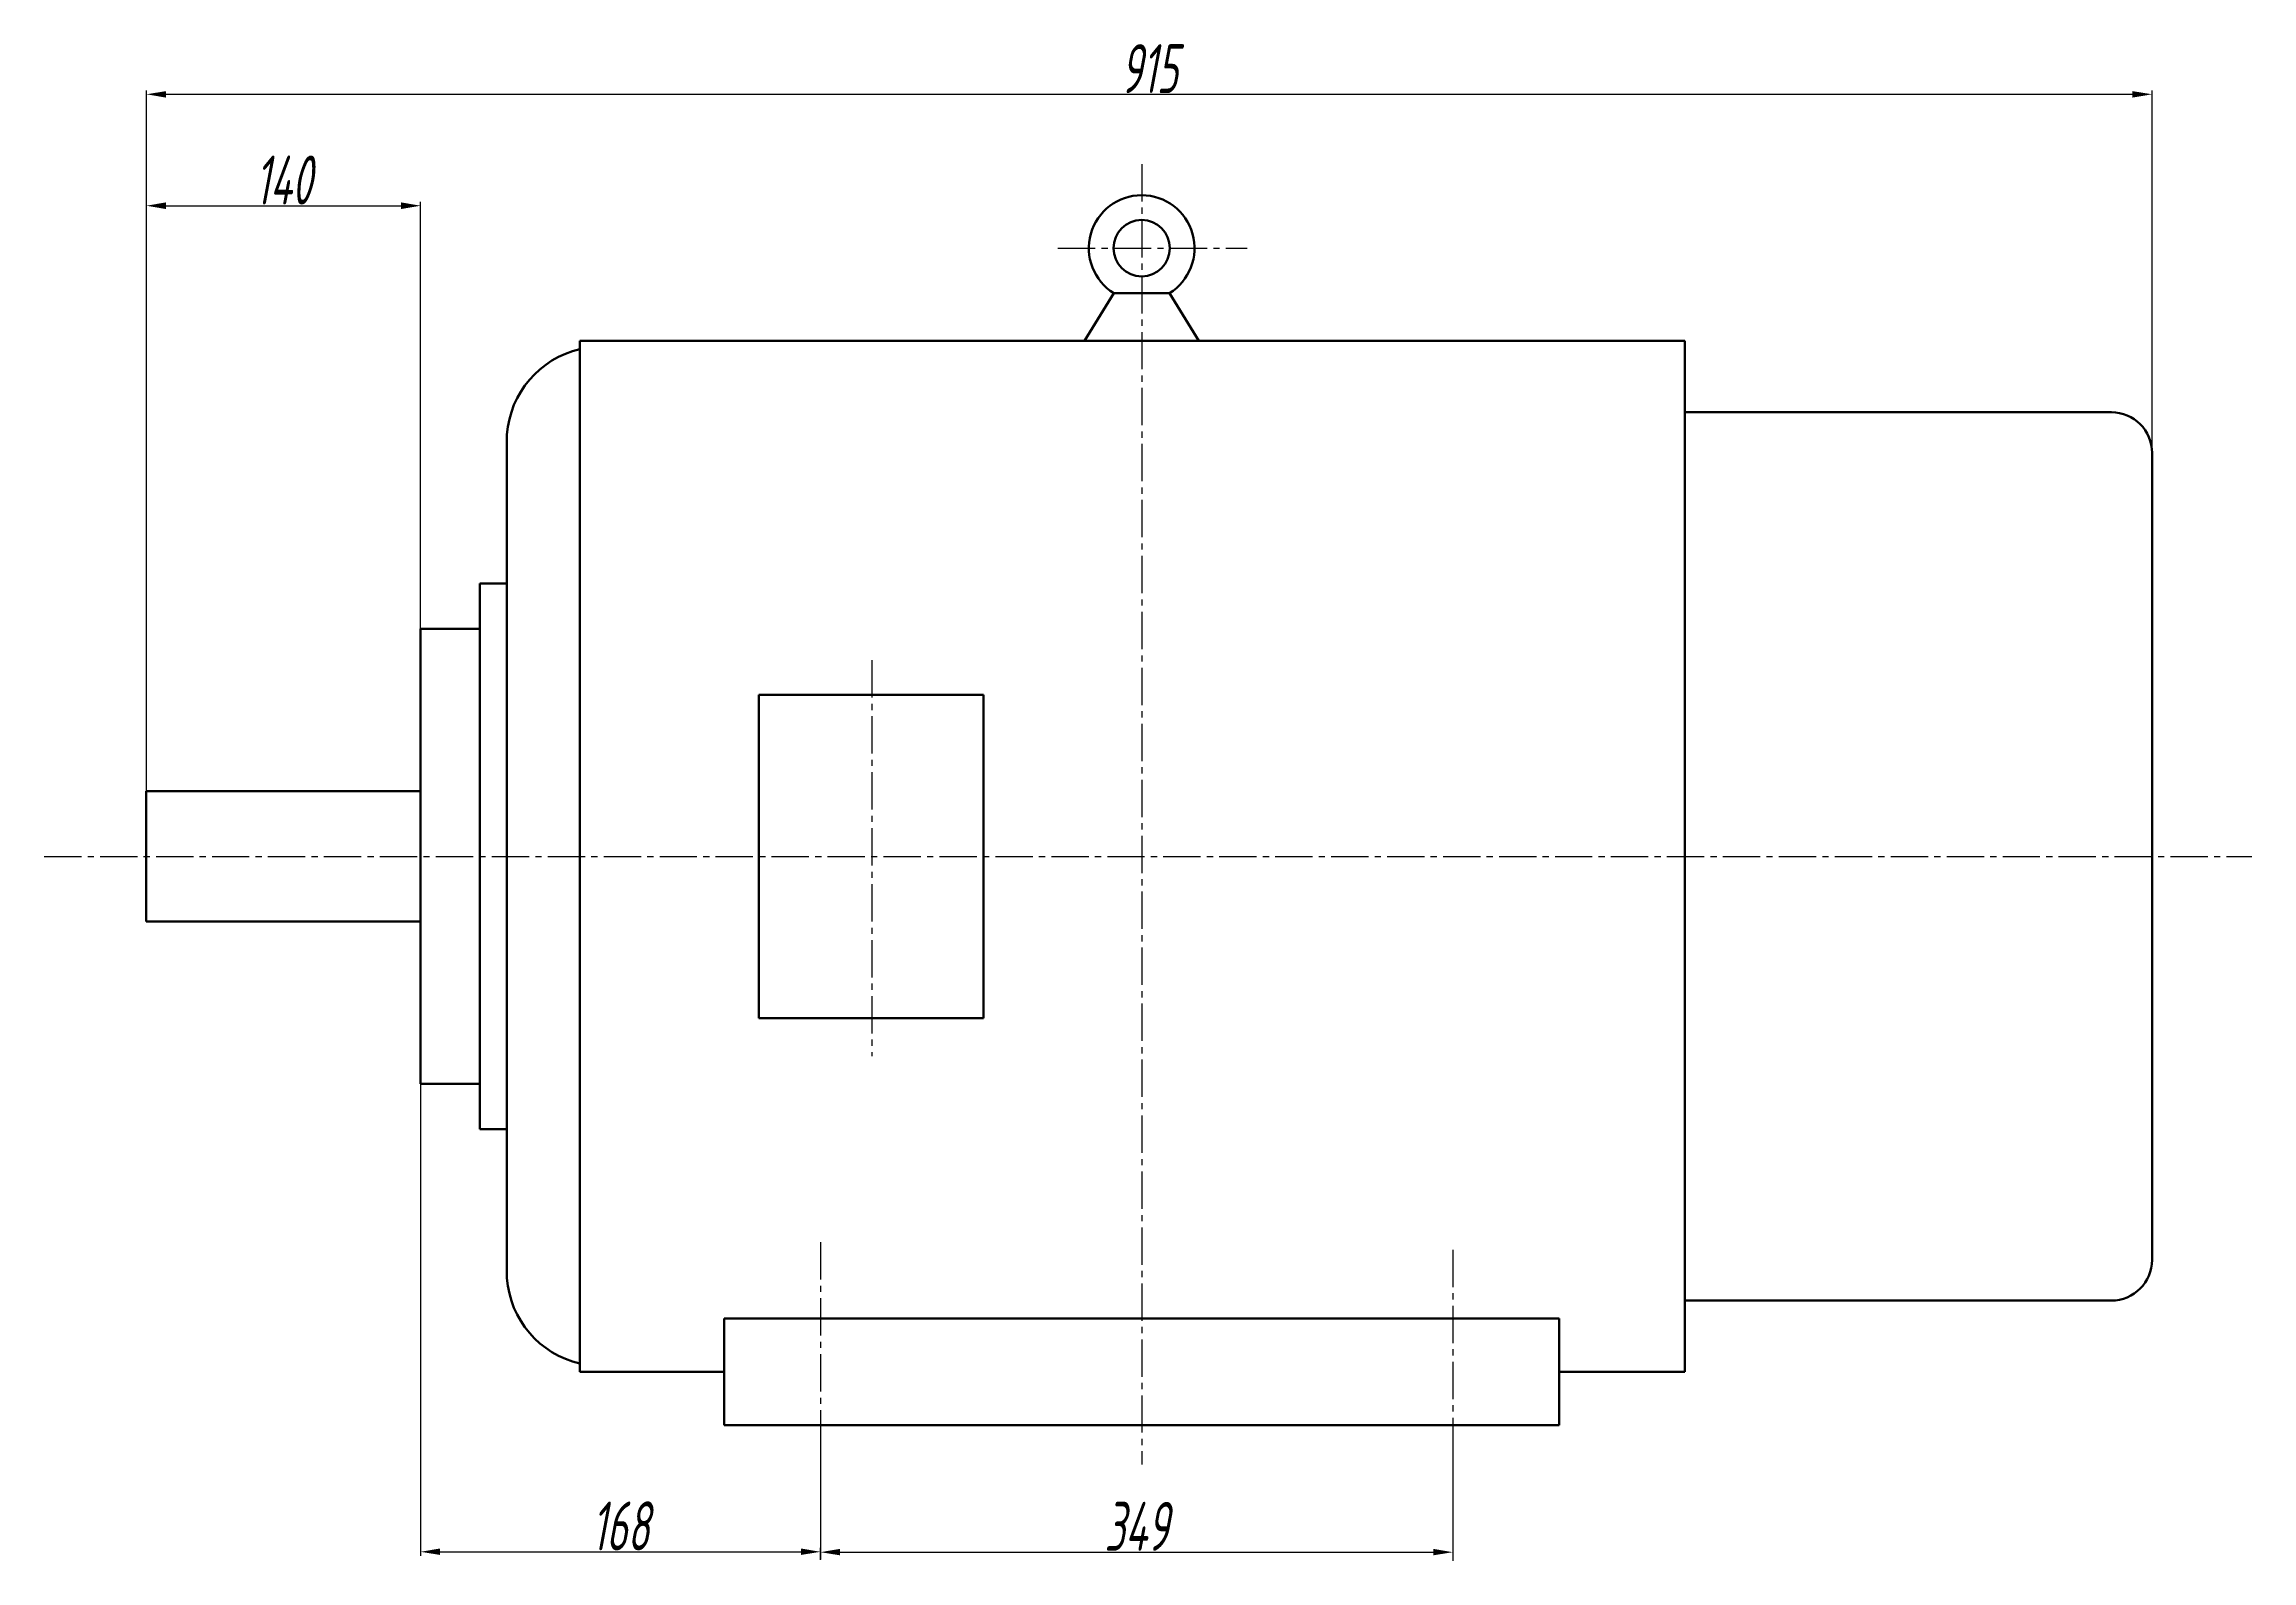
# Model space of a CAD drawing. Header units: millimetres. Extents: x 5618218 to 5620674, y 2497318 to 2498132.
# Drawn here: x 5618218 to 5619346, y 2497349 to 2498124 of the extents above; entities that cross this region are included whole.
import ezdxf

# ---------------------------------------------------------------- set-up
doc = ezdxf.new("R2010")
doc.units = ezdxf.units.MM
doc.linetypes.add('CENTER2', pattern=[28.575, 19.05, -3.175, 3.175, -3.175])
doc.layers.add('点画线', color=7, linetype='CENTER2')
doc.layers.add('细实线', color=7, linetype='Continuous')
doc.layers.add('粗实线', color=7, linetype='Continuous', lineweight=50)
doc.styles.add('字母和数字', font='gbeitc.shx', dxfattribs={"width": 0.7, "height": 5})
doc.dimstyles.new('直线', dxfattribs={"dimtxt": 5, "dimasz": 3.5, "dimexe": 2, "dimexo": 0, "dimtad": 1, "dimtxsty": '字母和数字', "dimcen": 2.5, "dimadec": 0, "dimazin": 0, "dimtfac": 1, "dimtmove": 0, "dimatfit": 3, "dimfxl": 1, "dimarcsym": 0})

msp = doc.modelspace()

# ---------------------------------------------------------------- blocks, each defined once
blk = doc.blocks.new('*D4')
at = {"layer": 'Defpoints', "color": 0, "transparency": 16777216}
for p in [(5618410.4, 2498041.1), (5618270.4, 2497742.1), (5618410.4, 2497742.1)]:
    blk.add_point(p, dxfattribs=at)
at = {"layer": '细实线', "color": 0, "lineweight": -2, "transparency": 16777216}
for p, q in [((5618270.4, 2497742.1), (5618270.4, 2498043.1)), ((5618280.4, 2498041.1), (5618400.4, 2498041.1)), ((5618410.4, 2497742.1), (5618410.4, 2498043.1))]:
    blk.add_line(p, q, dxfattribs=at)
at = {"layer": '细实线', "color": 0, "transparency": 16777216}
for points in [[(5618280.4, 2498042.8), (5618280.4, 2498039.4), (5618270.4, 2498041.1)], [(5618400.4, 2498042.8), (5618400.4, 2498039.4), (5618410.4, 2498041.1)]]:
    blk.add_solid(points, dxfattribs=at)
at = {"layer": '细实线', "color": 0, "transparency": 16777216, "insert": (5618340.4, 2498054.2), "char_height": 5, "attachment_point": 5, "style": '字母和数字'}
blk.add_mtext('{\\H5x;140}', dxfattribs=at)
blk = doc.blocks.new('*D5')
at = {"layer": 'Defpoints', "color": 0, "transparency": 16777216}
for p in [(5619294.6, 2498098), (5618270.4, 2497708.9), (5619294.6, 2497708.9)]:
    blk.add_point(p, dxfattribs=at)
at = {"layer": '细实线', "color": 0, "lineweight": -2, "transparency": 16777216}
for p, q in [((5618270.4, 2497708.9), (5618270.4, 2498100)), ((5618280.4, 2498098), (5619284.6, 2498098)), ((5619294.6, 2497708.9), (5619294.6, 2498100))]:
    blk.add_line(p, q, dxfattribs=at)
at = {"layer": '细实线', "color": 0, "transparency": 16777216}
for points in [[(5618280.4, 2498099.6), (5618280.4, 2498096.3), (5618270.4, 2498098)], [(5619284.6, 2498099.6), (5619284.6, 2498096.3), (5619294.6, 2498098)]]:
    blk.add_solid(points, dxfattribs=at)
at = {"layer": '细实线', "color": 0, "transparency": 16777216, "insert": (5618782.5, 2498111.1), "char_height": 5, "attachment_point": 5, "style": '字母和数字'}
blk.add_mtext('{\\H5x;915}', dxfattribs=at)
blk = doc.blocks.new('*D6')
at = {"layer": 'Defpoints', "color": 0, "transparency": 16777216}
for p in [(5618410.4, 2497592.7), (5618614.6, 2497353.8), (5618614.6, 2497349.7)]:
    blk.add_point(p, dxfattribs=at)
at = {"layer": '细实线', "color": 0, "lineweight": -2, "transparency": 16777216}
for p, q in [((5618410.4, 2497592.7), (5618410.4, 2497351.8)), ((5618420.4, 2497353.8), (5618604.6, 2497353.8)), ((5618614.6, 2497349.7), (5618614.6, 2497355.8))]:
    blk.add_line(p, q, dxfattribs=at)
at = {"layer": '细实线', "color": 0, "transparency": 16777216}
for points in [[(5618420.4, 2497355.5), (5618420.4, 2497352.2), (5618410.4, 2497353.8)], [(5618604.6, 2497355.5), (5618604.6, 2497352.2), (5618614.6, 2497353.8)]]:
    blk.add_solid(points, dxfattribs=at)
at = {"layer": '细实线', "color": 0, "transparency": 16777216, "insert": (5618512.5, 2497367), "char_height": 5, "attachment_point": 5, "style": '字母和数字'}
blk.add_mtext('{\\H5x;168}', dxfattribs=at)
blk = doc.blocks.new('*D7')
at = {"layer": 'Defpoints', "color": 0, "transparency": 16777216}
for p in [(5618614.6, 2497418.5), (5618937.5, 2497418.5), (5618937.5, 2497353.6)]:
    blk.add_point(p, dxfattribs=at)
at = {"layer": '细实线', "color": 0, "lineweight": -2, "transparency": 16777216}
for p, q in [((5618614.6, 2497418.5), (5618614.6, 2497351.6)), ((5618937.5, 2497418.5), (5618937.5, 2497351.6)), ((5618624.6, 2497353.6), (5618927.5, 2497353.6))]:
    blk.add_line(p, q, dxfattribs=at)
at = {"layer": '细实线', "color": 0, "transparency": 16777216}
for points in [[(5618624.6, 2497355.3), (5618624.6, 2497352), (5618614.6, 2497353.6)], [(5618927.5, 2497355.3), (5618927.5, 2497352), (5618937.5, 2497353.6)]]:
    blk.add_solid(points, dxfattribs=at)
at = {"layer": '细实线', "color": 0, "transparency": 16777216, "insert": (5618776, 2497366.8), "char_height": 5, "attachment_point": 5, "style": '字母和数字'}
blk.add_mtext('{\\H5x;349}', dxfattribs=at)

# ---------------------------------------------------------------- dimensions: what is measured, and where the dimension line sits
at = {"layer": '细实线'}
for base, p1, p2, text, picture, middle in [((5619294.629, 2498097.965), (5618270.35, 2497708.886), (5619294.629, 2497708.886), '{\\H5x;915}', '*D5', (5618782.49, 2498111.09)), ((5618410.35, 2498041.086), (5618270.35, 2497742.126), (5618410.35, 2497742.126), '{\\H5x;<>}', '*D4', (5618340.35, 2498054.211)), ((5618614.561, 2497353.844), (5618410.35, 2497592.726), (5618614.561, 2497349.705), '{\\H5x;168}', '*D6', (5618512.456, 2497366.969)), ((5618937.519, 2497353.642), (5618614.561, 2497418.513), (5618937.519, 2497418.513), '{\\H5x;349}', '*D7', (5618776.04, 2497366.767))]:
    dim = msp.add_linear_dim(base=base, p1=p1, p2=p2, text=text, dimstyle='直线', override={"dimasz": 10}, dxfattribs=at)
    dim.commit()
    dim.dimension.update_dxf_attribs({"geometry": picture, "text_midpoint": middle})

# ---------------------------------------------------------------- linework, layer by layer
at = {"layer": '点画线'}
for p, q in [((5618778.641, 2498062.337), (5618778.641, 2497398.41)), ((5618735.876, 2498019.431), (5618832.447, 2498019.431)), ((5618640.869, 2497809.004), (5618640.869, 2497606.938)), ((5618218.189, 2497708.886), (5619345.554, 2497708.886)), ((5618614.561, 2497511.87), (5618614.561, 2497349.705)), ((5618937.519, 2497507.998), (5618937.519, 2497349.186))]:
    msp.add_line(p, q, dxfattribs=at)
at = {"layer": '粗实线'}
for p, q in [((5618749.514, 2497972.036), (5618764.5, 2497996.421)), ((5618764.5, 2497996.421), (5618778.641, 2497996.421)), ((5618792.782, 2497996.421), (5618778.641, 2497996.421)), ((5618807.768, 2497972.036), (5618792.782, 2497996.421)), ((5619056.033, 2497972.036), (5618491.815, 2497972.036)), ((5618491.815, 2497972.036), (5618491.815, 2497445.736)), ((5618778.641, 2497972.036), (5618749.514, 2497972.036)), ((5619056.033, 2497972.036), (5619056.033, 2497445.736)), ((5619056.033, 2497935.682), (5619273.854, 2497935.682)), ((5618454.535, 2497924.311), (5618454.535, 2497708.886)), ((5619294.629, 2497708.886), (5619294.629, 2497914.907)), ((5618440.685, 2497708.886), (5618440.685, 2497848.14)), ((5618440.685, 2497848.14), (5618454.535, 2497848.14)), ((5618410.35, 2497825.046), (5618440.685, 2497825.046)), ((5618410.35, 2497825.046), (5618410.35, 2497708.886)), ((5618659.67, 2497791.438), (5618583.144, 2497791.438)), ((5618583.144, 2497791.438), (5618583.144, 2497708.886)), ((5618659.67, 2497791.438), (5618697.933, 2497791.438)), ((5618697.933, 2497791.438), (5618697.933, 2497708.886)), ((5618270.35, 2497742.126), (5618410.35, 2497742.126)), ((5618270.35, 2497742.126), (5618270.35, 2497675.646)), ((5618410.35, 2497592.726), (5618410.35, 2497708.886)), ((5618440.685, 2497708.886), (5618440.685, 2497569.632)), ((5618454.535, 2497493.461), (5618454.535, 2497708.886)), ((5618583.144, 2497626.334), (5618583.144, 2497708.886)), ((5618697.933, 2497626.334), (5618697.933, 2497708.886)), ((5619294.629, 2497708.886), (5619294.629, 2497502.866)), ((5618270.35, 2497675.646), (5618410.35, 2497675.646)), ((5618659.67, 2497626.334), (5618583.144, 2497626.334)), ((5618659.67, 2497626.334), (5618697.933, 2497626.334)), ((5618410.35, 2497592.726), (5618440.685, 2497592.726)), ((5618440.685, 2497569.632), (5618454.535, 2497569.632)), ((5619056.033, 2497482.091), (5619273.854, 2497482.091)), ((5618565.393, 2497472.959), (5618991.889, 2497472.959)), ((5618565.393, 2497472.959), (5618565.393, 2497445.736)), ((5618991.889, 2497472.959), (5618991.889, 2497418.513)), ((5618565.393, 2497445.736), (5618491.815, 2497445.736)), ((5618565.393, 2497418.513), (5618565.393, 2497445.736)), ((5619056.033, 2497445.736), (5618991.889, 2497445.736)), ((5618565.393, 2497418.513), (5618991.889, 2497418.513))]:
    msp.add_line(p, q, dxfattribs=at)
msp.add_circle((5618778.641, 2498019.431), 14.404, dxfattribs=at)
for centre, radius, start, end in [((5618778.641, 2498019.431), 27.008, 301.573262, 238.426738), ((5618502.794, 2497920.753), 48.39, 103.113678, 175.783338), ((5619273.854, 2497914.907), 20.775, 0, 90), ((5619273.854, 2497502.866), 20.775, 270, 0), ((5618502.794, 2497497.019), 48.39, 184.216662, 256.886322)]:
    msp.add_arc(centre, radius, start, end, dxfattribs=at)
at = {"layer": '细实线'}
for p, q in [((5618491.815, 2497972.036), (5618491.815, 2497951.261)), ((5618410.35, 2497742.126), (5618270.35, 2497742.126))]:
    msp.add_line(p, q, dxfattribs=at)

msp.set_redraw_order([(e.dxf.handle, doc.entitydb.next_handle()) for e in msp.query("TEXT MTEXT ATTDEF DIMENSION ARC_DIMENSION")])  # texts and dimensions are drawn at this point

doc.saveas('drawing.dxf')
